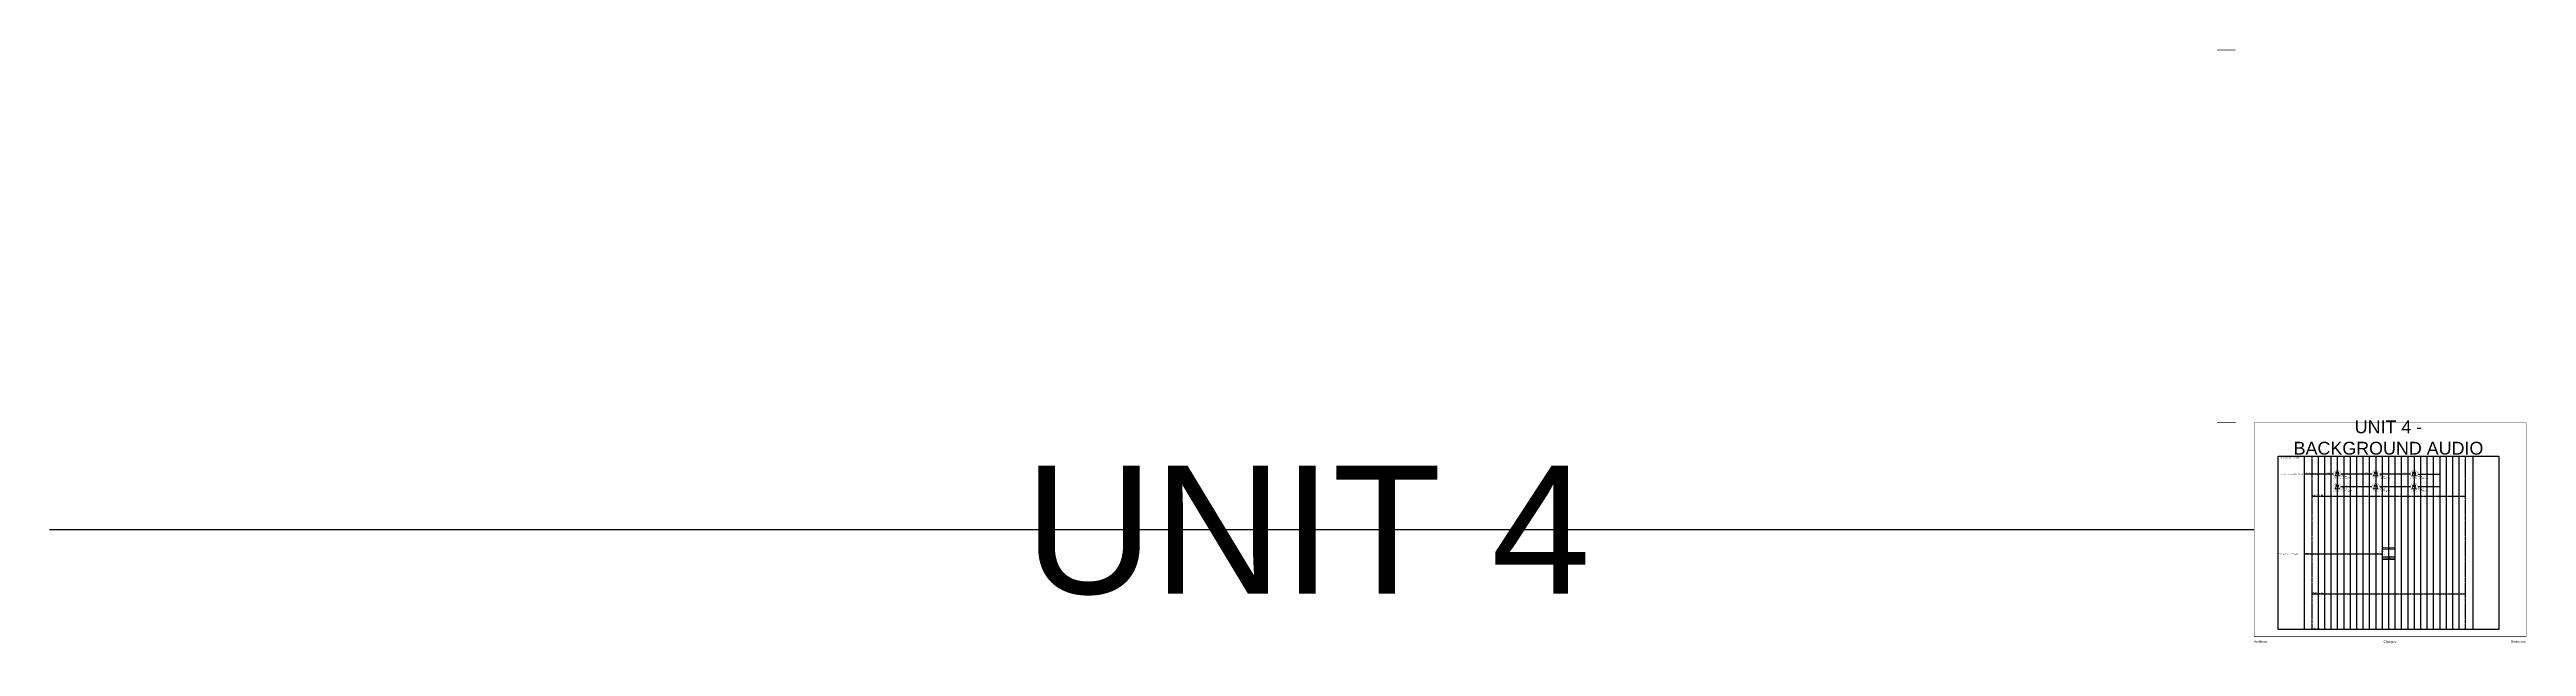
# Model space of a CAD drawing. Header units: millimetres. Extents: x -71336 to -35435, y -26189 to 22712.
# Drawn here: x -57357 to -47682, y -15716 to -13387 of the extents above; entities that cross this region are included whole.
import ezdxf
from ezdxf.enums import TextEntityAlignment as Align

# ---------------------------------------------------------------- set-up
doc = ezdxf.new("R2018")
doc.units = ezdxf.units.MM
doc.linetypes.add('DASHED', pattern=[0.75, 0.5, -0.25])
doc.linetypes.add('DASHED2', pattern=[0.375, 0.25, -0.125])
for name, color, linetype in [('SC - 2 Core Speaker', 211, 'DASHED'), ('SC - CABLE ONLY', 252, 'Continuous'), ('SC - Cat - Green - Data', 84, 'Continuous'), ('SC - Text', 7, 'Continuous')]:
    doc.layers.add(name, color=color, linetype=linetype)
doc.layers.add('SC - Equipment', color=7, linetype='Continuous', lineweight=13)
for name, color, linetype, plot in [('SC - Guides', 211, 'Continuous', False), ('SC - Titlesheet - Model', 250, 'Continuous', False), ('SC - Xlines', 252, 'Continuous', False)]:
    doc.layers.add(name, color=color, linetype=linetype, plot=plot)
doc.styles.add('ARIAL', font='arial.ttf')
doc.styles.add('CALIBRI', font='calibri.ttf')
doc.styles.get("Standard").update_dxf_attribs({"font": 'arial.ttf', "height": 35})
doc.styles.add('STYLE1', font='arial.ttf', dxfattribs={"height": 50})

# ---------------------------------------------------------------- blocks, each defined once
blk = doc.blocks.new('*U189')
at = {"layer": 'SC - Guides', "color": 5, "ltscale": 5, "const_width": 2}
for points in [[(-415.5, 1287.4), (-465.5, 1287.4)], [(-415.5, 287), (-465.5, 287)]]:
    blk.add_lwpolyline(points, dxfattribs=at)
at = {"layer": 'SC - Titlesheet - Model', "color": 6, "ltscale": 5, "const_width": 1}
blk.add_lwpolyline([(-365.5, -287), (365.5, -287), (365.5, 287), (-365.5, 287)], close=True, dxfattribs=at)
at = {"ltscale": 5, "style": 'ARIAL'}
blk.add_text('Additions:', height=6, dxfattribs=at).set_placement((-365.5, -297), align=Align.TOP_LEFT)
blk.add_text('Changes:', height=6, dxfattribs=at).set_placement((0, -297), align=Align.TOP_CENTER)
blk.add_text('Omissions:', height=6, dxfattribs=at).set_placement((365.5, -297), align=Align.TOP_RIGHT)
at = {"layer": 'SC - Titlesheet - Model', "color": 5, "lineweight": 30, "ltscale": 5, "flags": 104}
blk.add_attdef('ADDITIONS', text='', height=5, dxfattribs=at).set_placement((-365.5, -312), align=Align.TOP_LEFT)
blk.add_attdef('CHANGES', text='', height=5, dxfattribs=at).set_placement((0, -312), align=Align.TOP_CENTER)
blk.add_attdef('OMISSIONS', text='', height=5, dxfattribs=at).set_placement((365.5, -312), align=Align.TOP_RIGHT)
blk = doc.blocks.new('QSC AD-P4T - SCHEMATIC')
at = {"layer": 'SC - Equipment'}
for p, q in [((-4, -12.3), (-8.6, -21.9)), ((8.6, -22), (-8.6, -21.9)), ((4, -12.3), (8.6, -22))]:
    blk.add_line(p, q, dxfattribs=at)
at = {"layer": 'SC - Equipment', "const_width": 0.797}
for points in [[(14.4, -14.4, 1), (-14.4, -14.4, 1)], [(-14.4, -14.4, 1), (14.4, -14.4, 1)]]:
    blk.add_lwpolyline(points, format="xyb", dxfattribs=at)
at = {"layer": 'SC - Equipment'}
blk.add_lwpolyline([(-5.7, -10.2), (5.7, -10.2), (5.7, -12.3), (-5.7, -12.3)], close=True, dxfattribs=at)
blk.add_lwpolyline([(-5.7, -10.2), (5.7, -10.2), (5.7, -12.3), (-5.7, -12.3)], close=True, dxfattribs=at)
for centre in [(-4.6, -6.5), (-2.8, -6.5), (-1, -6.5), (0.8, -6.5), (2.6, -6.5), (4.5, -6.5)]:
    blk.add_arc(centre, 0.9, 179.95469, 359.95469, dxfattribs=at)
at = {"ltscale": 5, "style": 'CALIBRI', "flags": 1}
for tag, p in [('AMP(@240V)', (34.7, 5.7)), ('WATT', (34.7, 0.7)), ('ROOM_TYPE', (34.7, 30.7)), ('LOCATION', (34.7, 25.7)), ('RACK_EQUIPMENT_(Y/N)', (34.7, 20.7)), ('POE(WATT)', (34.7, 10.7)), ('IP_(Y/N)', (34.7, 15.7)), ('WEIGHT(KG)', (34.7, -9.3)), ('BTU/H', (34.7, -4.3)), ('DESCRIPTION', (34.7, -14.3))]:
    blk.add_attdef(tag, p, '', height=2.5, dxfattribs=at)
at = {"ltscale": 5, "style": 'CALIBRI'}
blk.add_attdef('BRACKET', text='', height=2.5, dxfattribs=at).set_placement((0, -31.3), align=Align.MIDDLE_CENTER)
at = {"layer": 'SC - Equipment', "color": 3}
blk.add_attdef('TRANSFORMER_TAPS', (16.5, -32), '', height=4, dxfattribs=at)
at = {"layer": 'SC - Equipment'}
for tag, p in [('MAKE', (16.5, -21)), ('MODEL', (16.5, -26))]:
    blk.add_attdef(tag, p, '', height=4, dxfattribs=at)
blk = doc.blocks.new('QSC TSC-50-G3 - SCHEMATIC')
at = {"layer": 'SC - Equipment'}
for p, q in [((-25, 0), (25, 0)), ((-25, -45), (-25, 0)), ((25, 0), (25, -45)), ((25, -5), (-25, -5)), ((25, -35), (-25, -35)), ((25, -35), (-25, -35)), ((25, -40), (-25, -40)), ((25, -40), (-25, -40)), ((25, -40), (-25, -40)), ((25, -45), (-25, -45))]:
    blk.add_line(p, q, dxfattribs=at)
at = {"layer": 'SC - Equipment', "const_width": 0.7}
for points in [[(-26.1, -15, 1), (-26.9, -15, 1)], [(-26.1, -25, 1), (-26.9, -25, 1)]]:
    blk.add_lwpolyline(points, format="xyb", close=True, dxfattribs=at)
at = {"layer": 'SC - Equipment'}
for centre in [(-26.5, -15), (-26.5, -25)]:
    blk.add_arc(centre, 1.5, 270, 90, dxfattribs=at)
at = {"ltscale": 5}
for tag, p in [('DESCRIPTION', (0, -2.5)), ('BRACKET', (0, -32.5)), ('MODEL', (0, -42.5)), ('MAKE', (0, -37.5))]:
    blk.add_attdef(tag, text='', height=2.5, dxfattribs=at).set_placement(p, align=Align.MIDDLE_CENTER)
at = {"ltscale": 5, "flags": 1}
for tag, p in [('AMP(@240V)', (45, -40)), ('WATT', (45, -45)), ('WEIGHT(KG)', (45, -55)), ('TRANSFORMER_TAPS', (45, -60)), ('ROOM_TYPE', (45, -5)), ('LOCATION', (45, -10)), ('RACK_EQUIPMENT_(Y/N)', (45, -15)), ('IP_(Y/N)', (45, -30)), ('POE(WATT)', (45, -35)), ('BTU/H', (45, -50))]:
    blk.add_attdef(tag, p, '', height=2.5, dxfattribs=at)
at = {"layer": 'SC - Equipment', "ltscale": 5, "char_height": 2}
for s, insert, width, attachment_point in [('USB-C', (-27.5, -13), 5.774, 6), ('RJ45', (-27.5, -23), 5.774, 6), ('USB 3.1', (-23.5, -15), 47.622, 4), ('LAN(POE) ', (-23.5, -25), 47.622, 4)]:
    blk.add_mtext(s, dxfattribs=dict(at, insert=insert, width=width, attachment_point=attachment_point))

msp = doc.modelspace()

# ---------------------------------------------------------------- linework, layer by layer
at = {"color": 30, "linetype": 'DASHED2', "ltscale": 5}
for p, q in [((-48520.517, -14973.253), (-48520.517, -15649.498)), ((-47920.517, -14973.253), (-47920.517, -15649.498))]:
    msp.add_line(p, q, dxfattribs=at)
at = {"color": 31, "linetype": 'DASHED2', "ltscale": 5}
for p, q in [((-47920.517, -15131.375), (-48520.517, -15131.375)), ((-47920.517, -15511.375), (-48520.517, -15511.375))]:
    msp.add_line(p, q, dxfattribs=at)
at = {"ltscale": 5}
msp.add_lwpolyline([(-48745.154, -15260.478), (-57357.202, -15260.478)], dxfattribs=at)
at = {"layer": 'SC - 2 Core Speaker', "ltscale": 5}
for points in [[(-48434.947, -15043.254), (-48550.517, -15043.242)], [(-48284.947, -15043.242), (-48406.109, -15043.264)], [(-48284.947, -15093.242), (-48406.109, -15093.264)], [(-48134.947, -15043.242), (-48256.109, -15043.264)], [(-48134.947, -15093.242), (-48256.109, -15093.264)], [(-48106.109, -15043.264), (-48020.517, -15043.264), (-48020.517, -15093.264), (-48106.109, -15093.255)]]:
    msp.add_lwpolyline(points, dxfattribs=at)
at = {"layer": 'SC - Cat - Green - Data', "ltscale": 5}
msp.add_lwpolyline([(-48247.017, -15356.375), (-48550.517, -15356.375)], dxfattribs=at)
at = {"layer": 'SC - Xlines', "ltscale": 5, "transparency": 33554687}
msp.add_lwpolyline([(-48651.654, -14973.253), (-47789.38, -14973.253), (-47789.38, -15649.498), (-48651.654, -15649.498)], close=True, dxfattribs=at)
at = {"layer": 'SC - Xlines', "ltscale": 5}
for points in [[(-48550.517, -14973.253), (-48550.517, -15649.498)], [(-48470.517, -14973.253), (-48470.517, -15649.498)], [(-48420.517, -14973.253), (-48420.517, -15649.498)], [(-48370.517, -14973.253), (-48370.517, -15649.498)], [(-48320.517, -14973.253), (-48320.517, -15649.498)], [(-48270.517, -14973.253), (-48270.517, -15649.498)], [(-48220.517, -14973.253), (-48220.517, -15649.498)], [(-48170.517, -14973.253), (-48170.517, -15649.498)], [(-48120.517, -14973.253), (-48120.517, -15649.498)], [(-48070.517, -14973.253), (-48070.517, -15649.498)], [(-48020.517, -14973.253), (-48020.517, -15649.498)], [(-47970.517, -14973.253), (-47970.517, -15649.498)], [(-47890.517, -14973.253), (-47890.517, -15649.498)]]:
    msp.add_lwpolyline(points, dxfattribs=at)
at = {"layer": 'SC - Xlines', "color": 250, "ltscale": 5}
for points in [[(-48495.517, -14973.253), (-48495.517, -15649.498)], [(-48445.517, -14973.253), (-48445.517, -15649.498)], [(-48395.517, -14973.253), (-48395.517, -15649.498)], [(-48345.517, -14973.253), (-48345.517, -15649.498)], [(-48295.517, -14973.253), (-48295.517, -15649.498)], [(-48245.517, -14973.253), (-48245.517, -15649.498)], [(-48195.517, -14973.253), (-48195.517, -15649.498)], [(-48145.517, -14973.253), (-48145.517, -15649.498)], [(-48095.517, -14973.253), (-48095.517, -15649.498)], [(-48045.517, -14973.253), (-48045.517, -15649.498)], [(-47995.517, -14973.253), (-47995.517, -15649.498)], [(-47945.517, -14973.253), (-47945.517, -15649.498)]]:
    msp.add_lwpolyline(points, dxfattribs=at)

# ---------------------------------------------------------------- block references
ref = msp.add_blockref('*U189', (-48213.817, -15260.478), dxfattribs=dict(xscale=1.453726663415115, yscale=1.453726663415115, zscale=1.453726663415115))
lines = msp.add_mtext('-', dxfattribs={"layer": 'SC - Titlesheet - Model', "color": 5, "ltscale": 5, "insert": (-48745.154, -15714.041), "char_height": 2.5, "attachment_point": 1})
ref.add_attrib('ADDITIONS', '', (-48745.154, -15714.041), dxfattribs={"flags": 104}).embed_mtext(lines)
lines = msp.add_mtext('-', dxfattribs={"layer": 'SC - Titlesheet - Model', "color": 5, "ltscale": 5, "insert": (-47682.48, -15714.041), "char_height": 2.5, "attachment_point": 1})
ref.add_attrib('OMISSIONS', '', (-47682.48, -15714.041), dxfattribs={"flags": 104}).embed_mtext(lines)
lines = msp.add_mtext('-', dxfattribs={"layer": 'SC - Titlesheet - Model', "color": 5, "ltscale": 5, "insert": (-48213.817, -15714.041), "char_height": 2.5, "attachment_point": 1})
ref.add_attrib('CHANGES', '', (-48213.817, -15714.041), dxfattribs={"flags": 104}).embed_mtext(lines)
at = {"ltscale": 5}
for name, p, values in [('QSC AD-P4T - SCHEMATIC', (-48420.517, -15028.834), {'MAKE': 'QSC', 'MODEL': 'AD-P6T', 'BRACKET': 'SUSPENSION CABLE', 'TRANSFORMER_TAPS': 'TAPPED @30W'}), ('QSC AD-P4T - SCHEMATIC', (-48420.517, -15078.834), {'MAKE': 'QSC', 'MODEL': 'AD-P6T', 'BRACKET': 'SUSPENSION CABLE', 'TRANSFORMER_TAPS': 'TAPPED @30W'}), ('QSC AD-P4T - SCHEMATIC', (-48270.517, -15028.834), {'MAKE': 'QSC', 'MODEL': 'AD-P6T', 'BRACKET': 'SUSPENSION CABLE', 'TRANSFORMER_TAPS': 'TAPPED @30W'}), ('QSC AD-P4T - SCHEMATIC', (-48270.517, -15078.834), {'MAKE': 'QSC', 'MODEL': 'AD-P6T', 'BRACKET': 'SUSPENSION CABLE', 'TRANSFORMER_TAPS': 'TAPPED @30W'}), ('QSC AD-P4T - SCHEMATIC', (-48120.517, -15028.834), {'MAKE': 'QSC', 'MODEL': 'AD-P6T', 'BRACKET': 'SUSPENSION CABLE', 'TRANSFORMER_TAPS': 'TAPPED @30W'}), ('QSC AD-P4T - SCHEMATIC', (-48120.517, -15078.834), {'MAKE': 'QSC', 'MODEL': 'AD-P6T', 'BRACKET': 'SUSPENSION CABLE', 'TRANSFORMER_TAPS': 'TAPPED @30W'}), ('QSC TSC-50-G3 - SCHEMATIC', (-48220.517, -15331.375), {'DESCRIPTION': 'TOUCH PANEL', 'MAKE': 'QSC', 'MODEL': 'TSC-50-G3', 'BRACKET': 'INCLUDED MOUNT'})]:
    msp.add_blockref(name, p, dxfattribs=at).add_auto_attribs(values)

# ---------------------------------------------------------------- texts
at = {"layer": 'SC - CABLE ONLY', "style": 'STYLE1'}
msp.add_text('UNIT 4', height=500, dxfattribs=at).set_placement((-53549.145, -15260.478), align=Align.MIDDLE_LEFT)
at = {"layer": 'SC - Text', "style": 'ARIAL'}
for s, insert, char_height, attachment_point in [('UNIT 4 - \\PBACKGROUND AUDIO', (-48220.517, -14968.253), 50, 8), ('ABOVE CEILING', (-48517.517, -15128.375), 4, 7), ('MEDIUM LEVEL', (-48517.517, -15508.375), 4, 7), ('LOW LEVEL', (-48517.517, -15646.498), 4, 7)]:
    msp.add_mtext(s, dxfattribs=dict(at, insert=insert, char_height=char_height, attachment_point=attachment_point))
at = {"layer": 'SC - Text', "insert": (-48648.654, -14978.253), "char_height": 4, "width": 97.49642, "attachment_point": 1, "style": 'ARIAL'}
msp.add_mtext('UNIT 4 - BACKGROUND AUDIO', dxfattribs=at)
at = {"layer": 'SC - Text'}
for s, insert, char_height, width, attachment_point in [('FROM RACK AVR-102 APEX CP1504', (-48649.872, -15043.365), 4, 112.13429, 4), ('[2S36]', (-48535.517, -15043.035), 3.5, 12.99494, 8), ('[2S36]', (-48449.947, -15043.031), 3.5, 14.6761, 9), ('[S37]', (-48391.109, -15043.253), 3.5, 15.57197, 7), ('[S41]', (-48391.109, -15093.253), 3.5, 15.57197, 7), ('[S37]', (-48299.936, -15043.052), 3.5, 14.6761, 9), ('[S41]', (-48299.936, -15093.052), 3.5, 14.6761, 9), ('[S38]', (-48241.109, -15043.253), 3.5, 15.57197, 7), ('[S40]', (-48241.109, -15093.253), 3.5, 15.57197, 7), ('[S38]', (-48149.936, -15043.052), 3.5, 14.6761, 9), ('[S40]', (-48149.936, -15093.052), 3.5, 14.6761, 9), ('[S39]', (-48091.109, -15043.251), 3.5, 15.57197, 7), ('[S39]', (-48091.109, -15093.241), 3.5, 15.57197, 7), ('FROM AVR-101 CISCO SWITCH', (-48649.872, -15356.499), 4, 112.13429, 4), ('[2D67]', (-48535.517, -15356.175), 3.5, 12.99494, 8), ('[2D67]', (-48262.017, -15356.175), 3.5, 14.6761, 9)]:
    msp.add_mtext(s, dxfattribs=dict(at, insert=insert, char_height=char_height, width=width, attachment_point=attachment_point))

doc.saveas('drawing.dxf')
